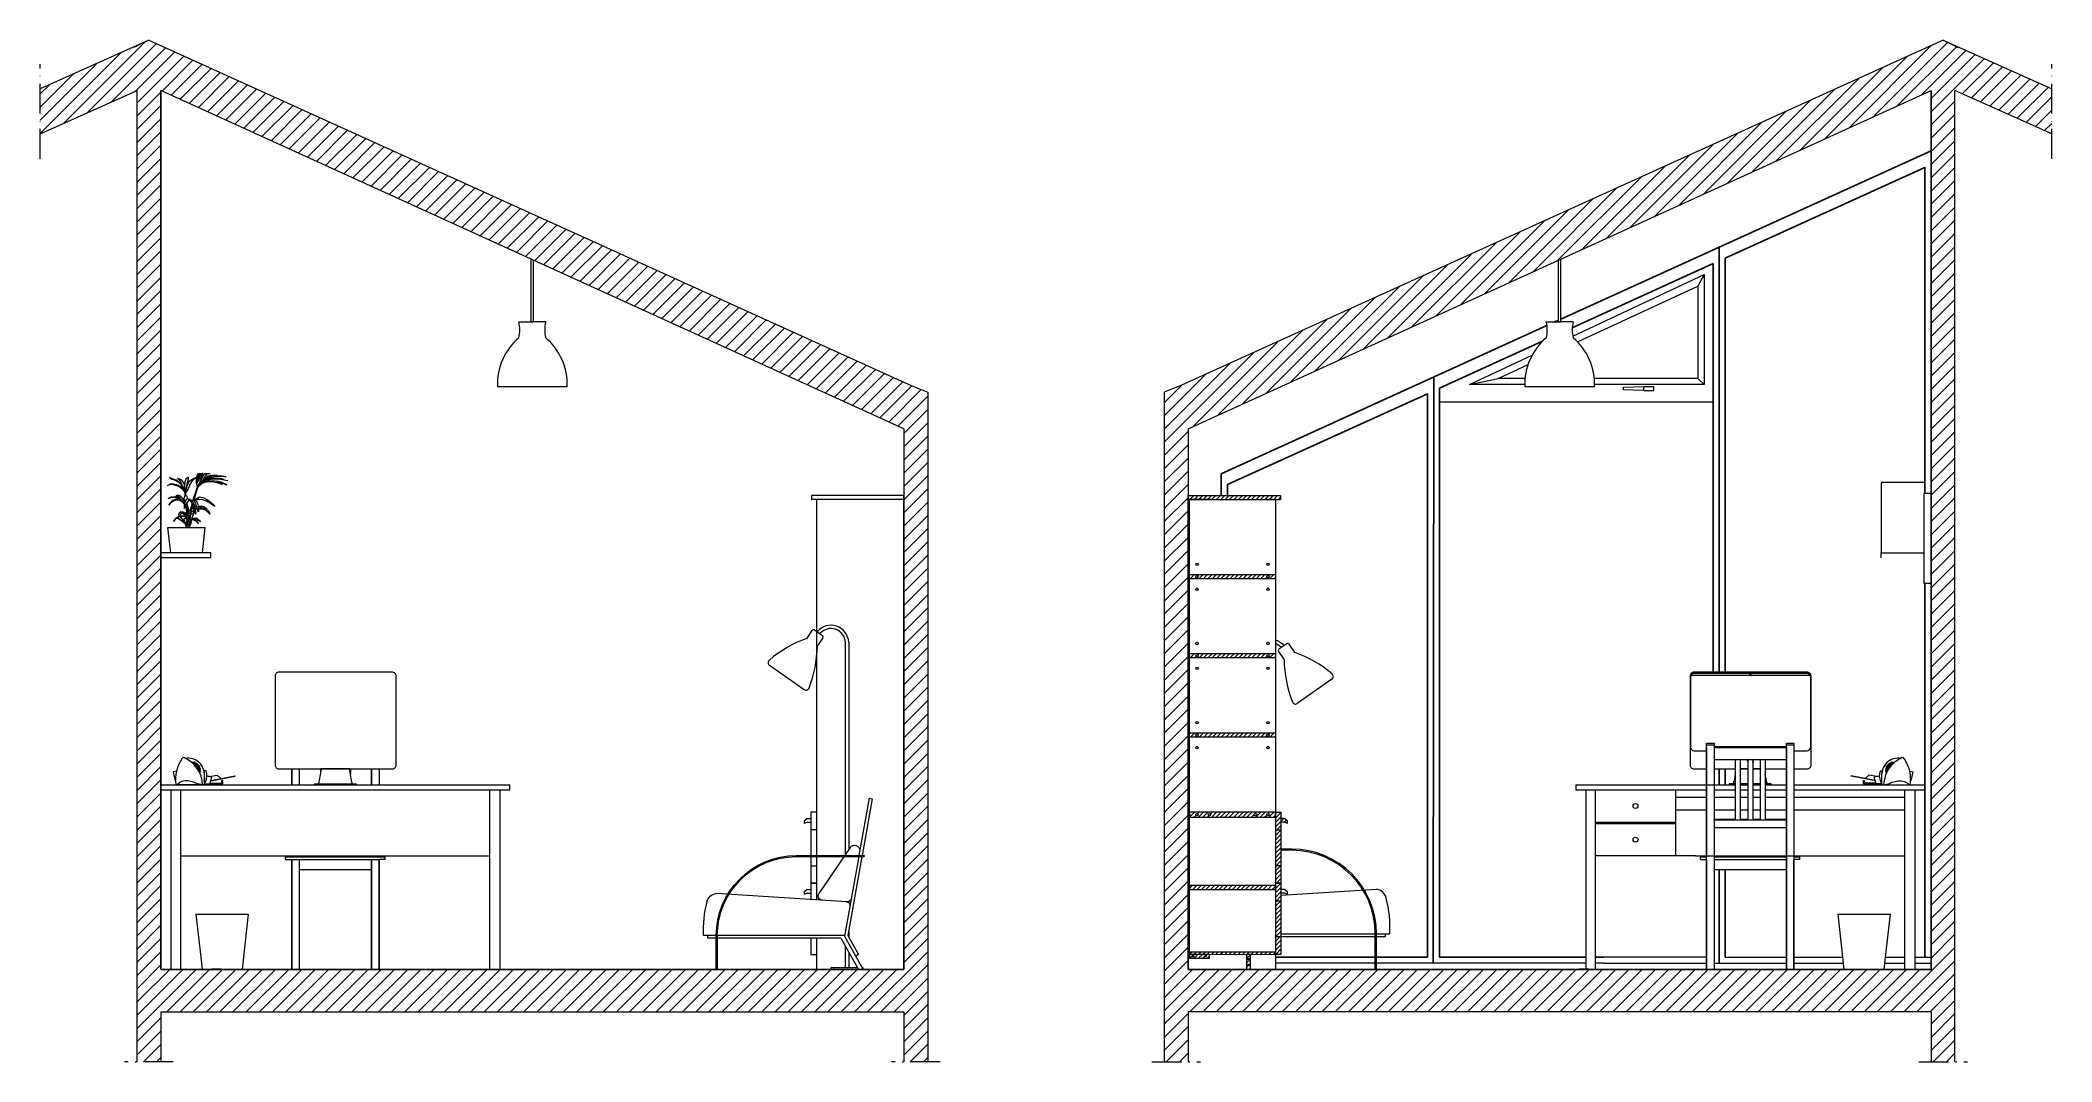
# Model space of a CAD drawing. Header units: inches. Extents: x 446 to 5946, y 570 to 2728.
# Drawn here: x 5140 to 5946, y 791 to 1201 of the extents above; entities that cross this region are included whole.
import ezdxf

# ---------------------------------------------------------------- set-up
doc = ezdxf.new("R2010")
doc.units = ezdxf.units.IN
doc.header["$MEASUREMENT"] = 0
doc.linetypes.add('ACAD_ISO10W100', pattern=[18, 12, -3, 0, -3])
doc.linetypes.add('AUSGEZOGEN', pattern=[0])
for name, color, linetype, lineweight in [('ACCESSORI', 2, 'Continuous', 13), ('ARREDI', 8, 'Continuous', 18), ('CAMPITURE', 6, 'Continuous', 13), ('INFISSI', 4, 'Continuous', 13), ('STRUTTURA', 7, 'Continuous', 20)]:
    doc.layers.add(name, color=color, linetype=linetype, lineweight=lineweight)
pattern_1 = [(45, (4099.5223, -635.1737), (-0.8838835, 0.8838835), [])]

# ---------------------------------------------------------------- blocks, each defined once
blk = doc.blocks.new('libr')
at = {"layer": 'ARREDI'}
for p, q in [((5113.24, 977.97), (5150.24, 977.97)), ((5113.24, 787.97), (5113.24, 977.97)), ((5113.24, 976.37), (5150.24, 976.37)), ((5148.24, 976.37), (5148.24, 787.97)), ((5150.24, 977.97), (5150.24, 976.37)), ((5148.24, 850.97), (5150.46, 850.97)), ((5150.46, 850.97), (5150.46, 793.97)), ((5151.96, 848.53), (5150.46, 848.53)), ((5151.96, 848.53), (5153.09, 847.53)), ((5153.09, 846.53), (5153.09, 847.53)), ((5148.24, 843.97), (5150.46, 843.97)), ((5151.96, 847.04), (5150.46, 847.04)), ((5151.96, 847.04), (5153.09, 846.53)), ((5150.46, 829.47), (5148.24, 829.47)), ((5148.24, 822.47), (5150.46, 822.47)), ((5150.46, 822.47), (5148.24, 822.47)), ((5148.24, 815.47), (5150.46, 815.47)), ((5151.96, 820.03), (5150.46, 820.03)), ((5151.96, 818.54), (5150.46, 818.54)), ((5151.96, 820.03), (5153.09, 819.03)), ((5151.96, 818.54), (5153.09, 818.03)), ((5153.09, 818.03), (5153.09, 819.03)), ((5150.46, 800.97), (5148.24, 800.97)), ((5150.46, 793.97), (5148.24, 793.97)), ((5148.24, 787.97), (5113.24, 787.97))]:
    blk.add_line(p, q, dxfattribs=at)
blk = doc.blocks.new('p')
at = {"layer": 'ARREDI', "ltscale": 0.005}
for p, q in [((6719.8, 917.6), (6718.84, 917.43)), ((6718.84, 917.43), (6721.94, 899.88)), ((6719.8, 917.6), (6722.93, 899.88)), ((6721.29, 899.88), (6721.29, 899.56)), ((6742.24, 899.88), (6721.29, 899.88)), ((6725.62, 902.37), (6735.28, 888.17)), ((6742.24, 899.56), (6721.29, 899.56)), ((6722, 899.56), (6726.31, 875.18)), ((6722.99, 899.56), (6727.33, 875.01)), ((6726.62, 885.66), (6766.94, 888.18)), ((6726.31, 875.18), (6723.01, 869.32)), ((6727.3, 875.18), (6766.61, 875.18)), ((6766.61, 864.78), (6766.61, 875.18)), ((6766.94, 875.18), (6770.84, 875.18)), ((6766.94, 864.78), (6766.94, 875.18)), ((6769.54, 874.37), (6769.54, 875.18)), ((6727.33, 875.01), (6721.58, 864.78)), ((6723.01, 869.32), (6723.86, 868.84)), ((6728.47, 874.37), (6723.07, 864.78)), ((6728.47, 874.37), (6766.61, 874.37)), ((6766.94, 874.37), (6769.54, 874.37)), ((6721.58, 864.78), (6723.07, 864.78)), ((6766.61, 864.78), (6766.94, 864.78))]:
    blk.add_line(p, q, dxfattribs=at)
for centre, radius, start, end in [((6724.28, 901.46), 1.62, 34.20527, 180), ((6742.24, 875.18), 24.7, 0, 90), ((6742.24, 875.18), 24.38, 0, 90), ((6734.2, 887.43), 1.3, 273.5871, 34.20527), ((6766.47, 884.79), 3.43, 13.41554, 82.07825), ((6726.54, 886.95), 1.3, 190.03312, 273.5871), ((6727, 884.38), 1.3, 93.5871, 190.03312), ((6736.54, 877.01), 34.34, 356.94737, 14.45129)]:
    blk.add_arc(centre, radius, start, end, dxfattribs=at)

msp = doc.modelspace()

# ---------------------------------------------------------------- hatches: boundary and pattern name
at = {"layer": 'ACCESSORI'}
h = msp.add_hatch(dxfattribs=at)
h.set_pattern_fill('ANSI32', color=256, scale=0.05, angle=315, style=0)
h.set_pattern_definition([(0, (-9350.173, -8770.661), (1e-16, 0.47625), []), (0, (-9350.01426, -8770.81977), (1e-16, 0.47625), [])])
h.paths.add_polyline_path([(5200.08, 911.15, -0.552199), (5203.75, 906.37, 0.123652)])
h = msp.add_hatch(dxfattribs=at)
h.set_pattern_fill('ANSI32', color=256, scale=0.05, angle=315, style=0)
h.set_pattern_definition([(0, (-8654.5679, -8770.661), (1e-16, 0.47625), []), (0, (-8654.40913, -8770.81974), (1e-16, 0.47625), [])])
h.paths.add_polyline_path([(5883.63, 911.15, 0.552199), (5879.95, 906.37, -0.123652)])
at = {"layer": 'ARREDI'}
h = msp.add_hatch(dxfattribs=at)
h.set_pattern_fill('ANSI31', color=256, scale=10)
h.set_pattern_definition(pattern_1)
edge = h.paths.add_edge_path()
edge.add_spline(control_points=[(5603.9, 1017.21), (5603.9, 1017.26), (5603.85, 1017.31), (5603.8, 1017.31)], knot_values=[0, 0, 0, 0, 0.142721, 0.142721, 0.142721, 0.142721], degree=3, periodic=0)
edge.add_line((5603.8, 1016.31), (5603.28, 1016.31))
edge.add_spline(control_points=[(5603.3, 1017.31), (5603.25, 1017.31), (5603.2, 1017.26), (5603.2, 1017.21)], knot_values=[0, 0, 0, 0, 0.141433, 0.141433, 0.141433, 0.141433], degree=3, periodic=0)
edge.add_line((5603.2, 1017.21), (5603.2, 1016.31))
edge.add_line((5603.2, 1016.31), (5600.05, 1016.31))
edge.add_line((5600.05, 1016.31), (5600.05, 1017.91))
edge.add_line((5600.05, 1017.91), (5637.05, 1017.91))
edge.add_line((5637.05, 1017.91), (5637.05, 1016.31))
edge.add_line((5637.05, 1016.31), (5633.9, 1016.31))
edge.add_line((5633.9, 1016.31), (5633.9, 1017.23))
edge.add_spline(control_points=[(5633.9, 1017.21), (5633.9, 1017.26), (5633.85, 1017.31), (5633.8, 1017.31)], knot_values=[0, 0, 0, 0, 0.141433, 0.141433, 0.141433, 0.141433], degree=3, periodic=0)
edge.add_line((5633.8, 1016.31), (5633.28, 1016.31))
edge.add_spline(control_points=[(5633.3, 1017.31), (5633.25, 1017.31), (5633.2, 1017.26), (5633.2, 1017.21)], knot_values=[0, 0, 0, 0, 0.142721, 0.142721, 0.142721, 0.142721], degree=3, periodic=0)
edge.add_line((5633.2, 1017.21), (5633.2, 1016.31))
edge.add_line((5633.2, 1016.31), (5631.2, 1016.31))
edge.add_line((5631.2, 1016.31), (5603.9, 1016.31))
edge.add_line((5603.9, 1016.31), (5603.9, 1017.23))
edge = h.paths.add_edge_path(flags=16)
edge.add_line((5606.72, 1017.69), (5605.78, 1017.69))
edge.add_arc((5605.78, 1017.68), 0.01, 450, 596.30993)
edge.add_line((5605.78, 1017.67), (5605.9, 1017.59))
edge.add_line((5605.9, 1017.59), (5606.6, 1017.59))
edge.add_line((5606.6, 1017.59), (5606.72, 1017.67))
edge.add_arc((5606.72, 1017.68), 0.01, 303.69007, 450)
edge = h.paths.add_edge_path(flags=16)
edge.add_line((5630.38, 1017.67), (5630.5, 1017.59))
edge.add_line((5630.5, 1017.59), (5631.2, 1017.59))
edge.add_line((5631.2, 1017.59), (5631.32, 1017.67))
edge.add_arc((5631.32, 1017.68), 0.01, 303.69007, 450)
edge.add_line((5631.32, 1017.69), (5630.38, 1017.69))
edge.add_arc((5630.38, 1017.68), 0.01, 450, 596.30993)
h = msp.add_hatch(dxfattribs=at)
h.set_pattern_fill('ANSI31', color=256, scale=10)
h.set_pattern_definition(pattern_1)
h.paths.add_polyline_path([(5600.55, 986.16), (5635.05, 986.16), (5635.05, 984.56), (5600.55, 984.56)])
h.paths.add_polyline_path([(5603.05, 985.36, 1), (5604.05, 985.36, 1)], flags=16)
h.paths.add_polyline_path([(5632.55, 985.36, 1), (5631.55, 985.36, 1)], flags=16)
h.paths.add_polyline_path([(5600.55, 954.41), (5635.05, 954.41), (5635.05, 952.81), (5600.55, 952.81)])
h.paths.add_polyline_path([(5603.05, 953.61, 1), (5604.05, 953.61, 1)], flags=16)
h.paths.add_polyline_path([(5632.55, 953.61, 1), (5631.55, 953.61, 1)], flags=16)
h.paths.add_polyline_path([(5600.55, 922.66), (5635.05, 922.66), (5635.05, 921.06), (5600.55, 921.06)])
h.paths.add_polyline_path([(5603.05, 921.86, 1), (5604.05, 921.86, 1)], flags=16)
h.paths.add_polyline_path([(5632.55, 921.86, 1), (5631.55, 921.86, 1)], flags=16)
h.paths.add_polyline_path([(5600.55, 890.91), (5635.05, 890.91), (5635.05, 888.91), (5600.55, 888.91)])
h.paths.add_polyline_path([(5627.55, 889.91, 1), (5626.55, 889.91, 1)], flags=16)
h.paths.add_polyline_path([(5608.05, 889.91, 1), (5609.05, 889.91, 1)], flags=16)
h.paths.add_polyline_path([(5632.55, 889.91, 1), (5631.55, 889.91, 1)], flags=16)
h.paths.add_polyline_path([(5603.05, 889.91, 1), (5604.05, 889.91, 1)], flags=16)
h = msp.add_hatch(dxfattribs=at)
h.set_pattern_fill('ANSI31', color=256, scale=10)
h.paths.add_polyline_path([(5637.27, 890.91), (5635.05, 890.91), (5635.05, 888.91), (5635.05, 883.91), (5637.27, 883.91)])
h.paths.add_polyline_path([(5639.9, 887.46), (5638.77, 888.46), (5637.27, 888.46), (5637.27, 886.98), (5638.77, 886.98), (5639.9, 886.46)])
h.paths.add_polyline_path([(5637.27, 883.91), (5635.05, 883.91), (5635.05, 876.09), (5637.27, 876.09)])
h.paths.add_polyline_path([(5637.27, 875.65), (5635.05, 875.65), (5635.05, 869.41), (5637.27, 869.41)])
h.paths.add_polyline_path([(5637.27, 876.09), (5635.05, 876.09), (5635.05, 875.65), (5637.27, 875.65)])
h.paths.add_polyline_path([(5637.27, 869.41), (5635.05, 869.41), (5635.05, 862.41), (5637.27, 862.41)])
h.paths.add_polyline_path([(5637.27, 862.41), (5635.05, 862.41), (5635.05, 855.41), (5637.27, 855.41)])
h = msp.add_hatch(dxfattribs=at)
h.set_pattern_fill('ANSI31', color=256, scale=10)
h.set_pattern_definition([(45, (4169.1723, -261.6963), (-0.8838835, 0.8838835), [])])
h.paths.add_polyline_path([(5635.05, 859.89), (5635.05, 861.47), (5600.55, 861.47), (5600.55, 859.89)])
h.paths.add_polyline_path([(5600.55, 834.91), (5600.55, 833.91), (5635.05, 834.02), (5635.05, 834.91)])
h = msp.add_hatch(dxfattribs=at)
h.set_pattern_fill('ANSI31', color=256, scale=10)
h.paths.add_polyline_path([(5637.27, 855.41), (5635.05, 855.41), (5635.05, 840.91), (5637.27, 840.91)])
h = msp.add_hatch(dxfattribs=at)
h.set_pattern_fill('ANSI31', color=256, scale=10)
h.paths.add_polyline_path([(5637.27, 840.91), (5635.05, 840.91), (5635.05, 834.02), (5635.05, 833.91), (5637.27, 833.91)])
h = msp.add_hatch(dxfattribs=at)
h.set_pattern_fill('ANSI31', color=256, scale=10)
h.set_pattern_definition(pattern_1)
h.paths.add_polyline_path([(5608.55, 832.41), (5608.55, 833.91), (5600.55, 833.91), (5600.55, 832.41)])
h.paths.add_polyline_path([(5607.35, 833.16, -1), (5606.75, 833.16, -1)], flags=16)
h.paths.add_polyline_path([(5601.75, 833.16, -1), (5602.35, 833.16, -1)], flags=16)
h.paths.add_polyline_path([(5624.99, 833.91), (5623.49, 833.91), (5623.49, 827.91), (5624.99, 827.91)])
h.paths.add_polyline_path([(5623.94, 832.11, -1), (5624.54, 832.11, -1)], flags=16)
h.paths.add_polyline_path([(5624.54, 829.71, -1), (5623.94, 829.71, -1)], flags=16)
at = {"layer": 'CAMPITURE'}
h = msp.add_hatch(dxfattribs=at)
h.set_pattern_fill('ANSI31', color=256, scale=30)
h.set_pattern_definition([(45, (-397.4454, 823.278), (-2.6516504, 2.6516504), [])])
h.paths.add_polyline_path([(5139.64, 1180.99), (5139.64, 1163.01), (5178.5, 1180.39), (5178.49, 790.84), (5188, 790.84), (5188, 810.84), (5485.99, 810.84), (5485.99, 790.84), (5495.6, 790.84), (5495.6, 1049.64), (5495.67, 1059.35), (5489, 1062.02), (5183.25, 1200.54)])
h.paths.add_polyline_path([(5188, 1180.38), (5485.99, 1044.7), (5485.99, 827.91), (5188, 827.91)], flags=16)
h = msp.add_hatch(dxfattribs=at)
h.set_pattern_fill('ANSI31', color=256, scale=30)
h.set_pattern_definition([(45, (341.6096, 823.278), (-2.6516504, 2.6516504), [])])
h.paths.add_polyline_path([(5902.8, 1200.54), (5597.04, 1062.02), (5590.37, 1059.35), (5590.44, 1049.64), (5590.44, 790.84), (5600.05, 790.84), (5600.05, 810.84), (5898.04, 810.84), (5898.04, 790.84), (5907.55, 790.84), (5907.54, 1180.39), (5946.4, 1163.01), (5946.4, 1180.99)])
h.paths.add_polyline_path([(5898.04, 1180.38), (5898.04, 827.91), (5600.05, 827.91), (5600.05, 1044.7)], flags=16)
h.paths.add_polyline_path([(5637.05, 1017.91), (5637.05, 1016.31), (5635.05, 1016.31), (5635.05, 890.91), (5637.27, 890.91), (5637.27, 888.46), (5638.77, 888.46), (5639.9, 887.46), (5639.9, 886.46), (5638.77, 886.98), (5637.27, 886.98), (5637.27, 859.96), (5638.77, 859.96), (5639.9, 858.96), (5639.9, 857.96), (5638.77, 858.48), (5637.27, 858.48), (5637.27, 833.91), (5635.05, 833.91), (5635.05, 827.91), (5600.05, 827.91), (5600.05, 1017.91)], flags=0)
h.paths.add_polyline_path([(5786.77, 1061.67), (5786.77, 1060.06), (5782.75, 1060.06), (5774.7, 1060.3), (5774.7, 1061.43), (5782.75, 1061.67)], flags=0)
h.paths.add_polyline_path([(5637.05, 1017.91), (5637.05, 1016.31), (5635.05, 1016.31), (5635.05, 890.91), (5637.27, 890.91), (5637.27, 888.46), (5638.77, 888.46), (5639.9, 887.46), (5639.9, 886.46), (5638.77, 886.98), (5637.27, 886.98), (5637.27, 876.09), (5641.64, 876.09, -0.262579), (5670.66, 859.73), (5675.55, 860.03, -0.308895), (5679.48, 856.46, -0.076524), (5680.9, 842.19), (5675.55, 842.19, 0.13676), (5670.66, 859.73), (5670.16, 859.69, -0.138536), (5675.1, 842.19), (5637.27, 842.19), (5637.27, 833.91), (5635.05, 833.91), (5635.05, 827.91), (5600.05, 827.91), (5600.05, 1017.91)], flags=0)

# ---------------------------------------------------------------- linework, layer by layer
for p, q in [((5895.47, 899.93), (5895.47, 901.93)), ((5208.35, 827.93), (5212.35, 827.93)), ((5340.35, 827.91), (5336.35, 827.91)), ((5756.88, 827.93), (5760.88, 827.93)), ((5888.88, 827.91), (5884.88, 827.91))]:
    msp.add_line(p, q)
at = {"ltscale": 0.005}
for p, q in [((5410.94, 827.91), (5410.49, 827.91)), ((5472.76, 827.91), (5470.71, 827.91)), ((5613.28, 827.91), (5615.33, 827.91)), ((5675.1, 827.91), (5675.55, 827.91))]:
    msp.add_line(p, q, dxfattribs=at)
at = {"layer": 'ACCESSORI'}
for p, q in [((5191.43, 1025.15), (5193.21, 1024.5)), ((5192.38, 1024.42), (5191.43, 1025.15)), ((5194.66, 1024.83), (5195.57, 1024.6)), ((5195.35, 1024.4), (5194.66, 1024.83)), ((5195.57, 1024.6), (5196.05, 1024.39)), ((5198.02, 1024.39), (5198.5, 1024.88)), ((5198.5, 1024.88), (5198.87, 1025.24)), ((5198.87, 1025.24), (5198.97, 1025.27)), ((5198.97, 1025.27), (5198.93, 1024.44)), ((5200.19, 1024.22), (5201.47, 1024.89)), ((5202.07, 1025.03), (5200.64, 1023.83)), ((5201.47, 1024.89), (5202.07, 1025.03)), ((5202.33, 1025.21), (5202.7, 1026.2)), ((5202.36, 1022.82), (5202.33, 1025.21)), ((5202.7, 1026.2), (5203.08, 1026.76)), ((5202.8, 1024.32), (5202.88, 1025.85)), ((5202.88, 1025.85), (5203.28, 1026.36)), ((5203.02, 1024.77), (5203.43, 1025.89)), ((5203.03, 1023.37), (5203.02, 1024.77)), ((5203.08, 1026.76), (5203.82, 1026.83)), ((5203.29, 1023.95), (5203.7, 1025.47)), ((5203.43, 1025.89), (5203.74, 1026.61)), ((5203.7, 1025.47), (5204.08, 1026.48)), ((5203.82, 1026.83), (5204.71, 1026.88)), ((5204.03, 1025.12), (5203.83, 1023.96)), ((5204.26, 1026.21), (5204.03, 1025.12)), ((5204.24, 1024.25), (5205.14, 1025.94)), ((5204.72, 1026.88), (5204.26, 1026.21)), ((5204.36, 1026.17), (5204.72, 1026.88)), ((5204.77, 1025.67), (5204.36, 1026.17)), ((5204.65, 1023.82), (5205.73, 1024.85)), ((5204.71, 1026.88), (5204.84, 1026.04)), ((5204.84, 1026.04), (5204.77, 1025.67)), ((5205.59, 1025.25), (5204.98, 1024.3)), ((5205.14, 1025.94), (5205.85, 1026.71)), ((5206.24, 1026.24), (5205.59, 1025.25)), ((5205.73, 1024.85), (5206.93, 1025.83)), ((5205.85, 1026.71), (5206.85, 1026.77)), ((5205.89, 1024.25), (5207.78, 1024.83)), ((5207.36, 1024.69), (5205.89, 1024.25)), ((5207.23, 1025.23), (5205.92, 1024.35)), ((5206.21, 1024.41), (5207.26, 1025.03)), ((5206.74, 1026.6), (5206.24, 1026.24)), ((5207.79, 1026.61), (5206.74, 1026.6)), ((5206.85, 1026.77), (5207.79, 1026.61)), ((5206.93, 1025.83), (5208.58, 1026.13)), ((5208.59, 1025.83), (5207.23, 1025.23)), ((5207.26, 1025.03), (5208.85, 1025.46)), ((5208.58, 1025.02), (5207.36, 1024.69)), ((5207.78, 1024.83), (5209.78, 1024.8)), ((5208.58, 1026.13), (5209.41, 1026.28)), ((5209.73, 1025.38), (5208.58, 1025.02)), ((5209.51, 1026.12), (5208.59, 1025.83)), ((5208.85, 1025.46), (5210.08, 1025.87)), ((5209.41, 1026.28), (5210.66, 1025.91)), ((5210.66, 1025.91), (5209.51, 1026.12)), ((5211.22, 1025.49), (5209.73, 1025.38)), ((5209.78, 1024.8), (5211.86, 1024.86)), ((5210.08, 1025.87), (5211.83, 1025.91)), ((5212.68, 1025.54), (5211.22, 1025.49)), ((5211.83, 1025.91), (5213.25, 1025.7)), ((5211.86, 1024.86), (5213.33, 1024.46)), ((5214.05, 1025.42), (5212.68, 1025.54)), ((5213.25, 1025.7), (5214.05, 1025.42)), ((5190.63, 1021.96), (5192.18, 1022.76)), ((5192.31, 1022.34), (5190.63, 1021.96)), ((5192.05, 1017.28), (5190.95, 1016.69)), ((5190.95, 1016.69), (5192.42, 1017.26)), ((5192.85, 1017.32), (5192.05, 1017.28)), ((5192.18, 1022.76), (5193.03, 1022.66)), ((5193.53, 1022.14), (5192.31, 1022.34)), ((5193.43, 1024.04), (5192.38, 1024.42)), ((5192.42, 1017.26), (5193.28, 1017.25)), ((5193.88, 1017.37), (5192.85, 1017.32)), ((5193.03, 1022.66), (5194.94, 1022.15)), ((5193.21, 1024.5), (5194.25, 1024.17)), ((5193.28, 1017.25), (5194.88, 1016.74)), ((5194.83, 1023.38), (5193.43, 1024.04)), ((5195.25, 1021.53), (5193.53, 1022.14)), ((5194.29, 1017.91), (5193.83, 1017.42)), ((5193.83, 1017.42), (5194.15, 1017.3)), ((5195.15, 1017), (5193.88, 1017.37)), ((5194.15, 1017.3), (5194.72, 1017.77)), ((5194.25, 1024.17), (5195.43, 1023.25)), ((5195.17, 1017.95), (5194.29, 1017.91)), ((5194.72, 1017.77), (5195.15, 1017.68)), ((5196.11, 1022.31), (5194.83, 1023.38)), ((5194.88, 1016.74), (5195.74, 1016.12)), ((5194.94, 1022.15), (5196.64, 1021.14)), ((5195.15, 1017.68), (5195.67, 1016.89)), ((5195.99, 1016.34), (5195.15, 1017)), ((5195.75, 1017.87), (5195.17, 1017.95)), ((5196.38, 1020.68), (5195.25, 1021.53)), ((5195.72, 1023.78), (5195.35, 1024.4)), ((5195.43, 1023.25), (5196, 1022.61)), ((5195.67, 1016.89), (5196.16, 1016.4)), ((5196.24, 1022.81), (5195.72, 1023.78)), ((5196.39, 1017.14), (5195.75, 1017.87)), ((5196, 1022.61), (5196.83, 1021.47)), ((5196.05, 1024.39), (5196.84, 1023.41)), ((5196.93, 1020.88), (5196.11, 1022.31)), ((5197.17, 1020.83), (5196.24, 1022.81)), ((5197.26, 1019.77), (5196.38, 1020.68)), ((5197.2, 1016.15), (5196.39, 1017.14)), ((5196.64, 1021.14), (5197.45, 1020.18)), ((5196.83, 1021.47), (5197.17, 1020.83)), ((5196.84, 1023.41), (5197.33, 1022.49)), ((5197.9, 1019.29), (5196.93, 1020.88)), ((5197.71, 1018.88), (5197.26, 1019.77)), ((5197.49, 1017.59), (5197.26, 1016.76)), ((5197.26, 1016.76), (5197.35, 1016.03)), ((5197.33, 1022.49), (5197.49, 1021.59)), ((5197.45, 1020.18), (5197.9, 1019.29)), ((5197.49, 1021.59), (5197.8, 1019.1)), ((5197.78, 1017.87), (5197.49, 1017.59)), ((5197.65, 1021.95), (5197.75, 1023.39)), ((5197.8, 1019.1), (5197.65, 1021.95)), ((5197.77, 1017.67), (5197.71, 1018.88)), ((5197.75, 1023.39), (5198.02, 1024.39)), ((5197.85, 1018.15), (5197.77, 1017.67)), ((5198.16, 1017.76), (5197.78, 1017.87)), ((5198.13, 1021.21), (5197.8, 1020.3)), ((5197.8, 1019.1), (5198.12, 1020.38)), ((5197.8, 1020.3), (5197.8, 1019.1)), ((5197.94, 1018.76), (5197.85, 1018.15)), ((5198.35, 1019.55), (5197.94, 1018.76)), ((5198.12, 1020.38), (5198.54, 1021.82)), ((5198.55, 1023.08), (5198.13, 1021.21)), ((5198.8, 1016.65), (5198.13, 1016.3)), ((5198.55, 1017.62), (5198.16, 1017.76)), ((5198.92, 1020.68), (5198.35, 1019.55)), ((5198.54, 1021.82), (5199.09, 1022.97)), ((5198.93, 1024.44), (5198.55, 1023.08)), ((5198.7, 1017.2), (5198.55, 1017.62)), ((5198.68, 1016.59), (5198.7, 1017.2)), ((5199.68, 1016.41), (5198.8, 1016.65)), ((5199.72, 1022.65), (5198.92, 1020.68)), ((5199.09, 1022.97), (5199.55, 1023.8)), ((5199.55, 1023.8), (5200.19, 1024.22)), ((5200.64, 1023.83), (5199.72, 1022.65)), ((5200.94, 1016.08), (5201.27, 1017.31)), ((5201.21, 1015.99), (5202.14, 1016.64)), ((5201.27, 1017.31), (5202, 1019.35)), ((5201.38, 1016.11), (5201.85, 1018.04)), ((5201.85, 1018.04), (5202.74, 1020.78)), ((5202, 1019.35), (5202.61, 1021.12)), ((5202.14, 1016.64), (5203.51, 1017.4)), ((5202.67, 1021.47), (5202.36, 1022.82)), ((5202.61, 1021.12), (5202.67, 1021.47)), ((5202.65, 1021.52), (5203.59, 1022.93)), ((5203.2, 1022.45), (5202.65, 1021.52)), ((5202.71, 1022.84), (5202.8, 1024.32)), ((5202.73, 1021.38), (5205.04, 1023.17)), ((5204.01, 1022.92), (5202.73, 1021.38)), ((5202.74, 1020.78), (5203.06, 1021.64)), ((5203.59, 1023.09), (5203.2, 1022.45)), ((5203.51, 1017.4), (5205.25, 1017.06)), ((5203.59, 1022.93), (5204.24, 1024.25)), ((5203.83, 1023.96), (5203.59, 1023.09)), ((5205.16, 1023.33), (5203.92, 1022.84)), ((5204.33, 1023.36), (5204.01, 1022.92)), ((5205.52, 1023.86), (5204.02, 1022.91)), ((5204.98, 1024.3), (5204.33, 1023.36)), ((5204.81, 1023.34), (5206.21, 1024.41)), ((5205.92, 1024.35), (5204.81, 1023.34)), ((5205.04, 1023.17), (5206.42, 1023.45)), ((5205.86, 1023.49), (5205.16, 1023.33)), ((5205.25, 1017.06), (5206.15, 1016.43)), ((5206.75, 1024.09), (5205.52, 1023.86)), ((5207.04, 1023.74), (5205.86, 1023.49)), ((5206.42, 1023.45), (5207.6, 1023.54)), ((5208.27, 1024.38), (5206.75, 1024.09)), ((5209, 1023.82), (5207.04, 1023.74)), ((5207.6, 1023.54), (5209.33, 1023.41)), ((5209.45, 1024.54), (5208.27, 1024.38)), ((5210.39, 1023.58), (5209, 1023.82)), ((5209.33, 1023.41), (5210.81, 1023.09)), ((5210.92, 1024.5), (5209.45, 1024.54)), ((5211.02, 1023.52), (5210.39, 1023.58)), ((5210.67, 1023.51), (5212.7, 1022.87)), ((5211.99, 1022.97), (5210.67, 1023.51)), ((5210.81, 1023.09), (5212.09, 1022.65)), ((5212.58, 1024.22), (5210.92, 1024.5)), ((5212.2, 1023.3), (5211.02, 1023.52)), ((5212.58, 1022.33), (5211.99, 1022.97)), ((5212.09, 1022.65), (5212.58, 1022.33)), ((5214.42, 1022.29), (5212.2, 1023.3)), ((5214.88, 1023.78), (5212.58, 1024.22)), ((5212.7, 1022.87), (5214.42, 1022.29)), ((5192.24, 1015.57), (5191.22, 1014.06)), ((5191.22, 1014.06), (5192.07, 1015.08)), ((5192.07, 1015.08), (5193.14, 1015.86)), ((5192.9, 1016.13), (5192.24, 1015.57)), ((5194.36, 1016.38), (5192.9, 1016.13)), ((5194.15, 1009.05), (5193.13, 1007.52)), ((5193.13, 1007.52), (5194.02, 1008.75)), ((5193.14, 1015.86), (5194.33, 1016.21)), ((5194.02, 1008.75), (5195.14, 1009.38)), ((5195.56, 1009.65), (5194.15, 1009.05)), ((5194.33, 1016.21), (5195.31, 1016.15)), ((5195.44, 1016.18), (5194.36, 1016.38)), ((5194.72, 1008.97), (5196.44, 1007.81)), ((5196.62, 1007.51), (5194.72, 1008.97)), ((5195.12, 1010.06), (5195.43, 1010.82)), ((5195.74, 1010.23), (5195.12, 1010.06)), ((5195.14, 1009.38), (5196.39, 1009.51)), ((5195.31, 1016.15), (5196.51, 1015.43)), ((5195.43, 1010.82), (5196.02, 1011.57)), ((5197.61, 1014.76), (5195.44, 1016.18)), ((5197.25, 1009.66), (5195.56, 1009.65)), ((5195.58, 1009.49), (5197.23, 1007.55)), ((5196.65, 1008.41), (5195.58, 1009.49)), ((5195.74, 1016.12), (5196.57, 1015.48)), ((5196.21, 1010.72), (5195.74, 1010.23)), ((5196.48, 1011.2), (5195.75, 1010.89)), ((5197.41, 1015.15), (5195.99, 1016.34)), ((5196.02, 1011.57), (5196.77, 1011.36)), ((5196.16, 1016.4), (5196.66, 1015.86)), ((5196.92, 1010.56), (5196.21, 1010.72)), ((5196.39, 1009.51), (5197.55, 1009.67)), ((5197.53, 1010.62), (5196.48, 1011.2)), ((5196.51, 1015.43), (5196.98, 1015.06)), ((5196.57, 1015.48), (5197.61, 1014.76)), ((5196.66, 1015.86), (5197.41, 1015.15)), ((5196.77, 1011.36), (5197.66, 1010.96)), ((5197.95, 1009.86), (5196.92, 1010.56)), ((5196.98, 1015.06), (5197.45, 1014.58)), ((5197.54, 1014.98), (5197.2, 1016.15)), ((5198.17, 1009.06), (5197.25, 1009.66)), ((5197.31, 1012.74), (5197.82, 1013.8)), ((5197.33, 1013.16), (5197.31, 1012.74)), ((5197.38, 1014.26), (5197.33, 1013.16)), ((5197.35, 1016.03), (5197.57, 1015.16)), ((5197.36, 1008.43), (5197.7, 1008.92)), ((5197.58, 1015.2), (5197.38, 1014.26)), ((5198.18, 1010.49), (5197.53, 1010.62)), ((5197.55, 1009.67), (5198.23, 1009.32)), ((5198.13, 1016.3), (5197.58, 1015.2)), ((5197.66, 1010.96), (5198.19, 1010.98)), ((5197.7, 1008.92), (5198.05, 1008.73)), ((5198.11, 1013.08), (5197.73, 1013.61)), ((5197.82, 1013.8), (5198.61, 1014.97)), ((5198.44, 1008.99), (5197.95, 1009.86)), ((5198.27, 1013.44), (5197.96, 1014.01)), ((5198.05, 1008.73), (5198.47, 1007.86)), ((5198.48, 1011.54), (5198.11, 1013.08)), ((5198.57, 1007.99), (5198.17, 1009.06)), ((5198.76, 1008.34), (5198.18, 1010.49)), ((5198.19, 1010.98), (5198.47, 1010.9)), ((5198.23, 1009.32), (5198.44, 1008.99)), ((5198.77, 1012.04), (5198.27, 1013.44)), ((5198.86, 1013.02), (5198.33, 1014.55)), ((5198.47, 1010.9), (5198.64, 1010.11)), ((5198.78, 1009.83), (5198.48, 1011.54)), ((5199.01, 1013.29), (5198.58, 1014.93)), ((5198.61, 1014.97), (5199.05, 1015.83)), ((5198.64, 1010.11), (5198.91, 1009.54)), ((5199.2, 1010.06), (5198.77, 1012.04)), ((5198.92, 1009.06), (5198.82, 1007.22)), ((5199.02, 1010.91), (5198.86, 1013.02)), ((5198.91, 1009.54), (5198.92, 1009.06)), ((5199.35, 1011.2), (5199.01, 1013.29)), ((5199.05, 1015.83), (5199.34, 1016.16)), ((5199.05, 1008.88), (5199.36, 1011.23)), ((5199.29, 1008.41), (5199.46, 1009.65)), ((5199.34, 1016.16), (5199.79, 1016.01)), ((5199.36, 1011.23), (5199.45, 1011.96)), ((5199.45, 1011.96), (5199.89, 1012.35)), ((5199.46, 1009.65), (5199.87, 1010.09)), ((5199.48, 1006.02), (5200.1, 1010.31)), ((5200.2, 1015.98), (5199.68, 1016.41)), ((5200.25, 1013.87), (5199.76, 1012.24)), ((5199.79, 1016.01), (5199.99, 1015.52)), ((5199.87, 1010.09), (5200.05, 1012.13)), ((5199.89, 1012.35), (5200.17, 1013.11)), ((5199.99, 1015.52), (5200.41, 1014.72)), ((5200.05, 1012.13), (5200.24, 1013.31)), ((5200.1, 1010.31), (5200.45, 1013.11)), ((5200.12, 1010.43), (5200.91, 1010.67)), ((5200.17, 1013.11), (5200.54, 1013.72)), ((5200.42, 1015.25), (5200.2, 1015.98)), ((5200.24, 1013.31), (5200.96, 1012.65)), ((5200.24, 1011.38), (5200.66, 1011.74)), ((5200.41, 1014.72), (5200.25, 1013.87)), ((5200.3, 1008.38), (5201.39, 1011.15)), ((5200.4, 1008.42), (5200.86, 1009.74)), ((5201.37, 1008.87), (5200.4, 1008.42)), ((5200.4, 1008.46), (5201.98, 1008.56)), ((5201.68, 1008.3), (5200.4, 1008.46)), ((5200.54, 1013.72), (5201.19, 1014.49)), ((5200.57, 1013.68), (5200.73, 1014.08)), ((5201.32, 1013.49), (5200.57, 1013.68)), ((5200.66, 1011.74), (5201.51, 1011.81)), ((5200.67, 1013.56), (5201.28, 1012.79)), ((5200.78, 1015.67), (5200.72, 1016.12)), ((5200.73, 1014.08), (5201.03, 1015.02)), ((5200.77, 1016.14), (5201.28, 1015.96)), ((5200.78, 1015.67), (5200.77, 1016.14)), ((5201.09, 1014.7), (5200.78, 1015.67)), ((5201.03, 1015.02), (5200.78, 1015.67)), ((5200.86, 1009.74), (5201.34, 1010.85)), ((5200.91, 1010.67), (5201.18, 1011.23)), ((5200.96, 1012.65), (5201.62, 1011.48)), ((5201.79, 1013.53), (5201.09, 1014.7)), ((5201.18, 1011.23), (5201.49, 1011.56)), ((5201.28, 1015.96), (5201.86, 1016.07)), ((5201.28, 1012.79), (5201.74, 1011.9)), ((5201.78, 1012.9), (5201.32, 1013.49)), ((5201.34, 1010.85), (5201.73, 1011.55)), ((5201.36, 1015.95), (5201.91, 1014.66)), ((5202.48, 1008.69), (5201.37, 1008.87)), ((5201.39, 1011.15), (5201.55, 1011.49)), ((5202.3, 1016.3), (5201.57, 1016.02)), ((5201.62, 1011.48), (5202.03, 1010.44)), ((5201.74, 1011.9), (5202.01, 1011.1)), ((5202.1, 1011.48), (5201.78, 1012.9)), ((5202.53, 1012.36), (5201.79, 1013.53)), ((5201.86, 1016.07), (5202.22, 1015.87)), ((5201.91, 1014.66), (5202.38, 1013.52)), ((5201.98, 1008.56), (5203, 1008.2)), ((5202.03, 1010.44), (5202.1, 1011.48)), ((5202.22, 1015.87), (5202.72, 1014.81)), ((5203.28, 1016.39), (5202.3, 1016.3)), ((5202.38, 1013.52), (5203.04, 1011.96)), ((5203.95, 1007.48), (5202.48, 1008.69)), ((5203.13, 1011.45), (5202.53, 1012.36)), ((5202.72, 1014.81), (5203.08, 1013.22)), ((5203.03, 1013.42), (5203.65, 1013.72)), ((5203.08, 1013.22), (5203.13, 1011.45)), ((5203.12, 1012.78), (5203.09, 1012.77)), ((5204.54, 1012.47), (5203.1, 1012.48)), ((5203.75, 1012.98), (5203.12, 1012.78)), ((5203.2, 1012.69), (5204.08, 1012.87)), ((5204.87, 1016.15), (5203.28, 1016.39)), ((5203.65, 1013.72), (5204.73, 1013.65)), ((5204.79, 1013.33), (5203.75, 1012.98)), ((5204.08, 1012.87), (5205.18, 1012.77)), ((5205.63, 1012.18), (5204.54, 1012.47)), ((5204.73, 1013.65), (5205.55, 1013.35)), ((5205.32, 1013.14), (5204.79, 1013.33)), ((5206.29, 1015.73), (5204.87, 1016.15)), ((5205.18, 1012.77), (5205.95, 1012.58)), ((5205.91, 1012.58), (5205.32, 1013.14)), ((5205.55, 1013.35), (5206.65, 1012.43)), ((5206.88, 1011.32), (5205.63, 1012.18)), ((5206.65, 1012.43), (5205.91, 1012.58)), ((5205.95, 1012.58), (5207, 1011.88)), ((5206.15, 1016.43), (5207.49, 1015.69)), ((5207.95, 1014.79), (5206.29, 1015.73)), ((5207.73, 1010.49), (5206.88, 1011.32)), ((5207, 1011.88), (5207.47, 1011.01)), ((5207.47, 1011.01), (5207.73, 1010.49)), ((5207.49, 1015.69), (5208.79, 1014.57)), ((5209.71, 1013.49), (5207.95, 1014.79)), ((5208.79, 1014.57), (5209.71, 1013.49)), ((5196.44, 1007.81), (5197.98, 1006.66)), ((5197.91, 1006.49), (5196.62, 1007.51)), ((5197.98, 1006.66), (5196.65, 1008.41)), ((5197.23, 1007.55), (5198.08, 1006.69)), ((5197.31, 1008.18), (5197.36, 1008.43)), ((5198.08, 1006.69), (5197.31, 1008.18)), ((5198.27, 1005.13), (5197.91, 1006.49)), ((5198.47, 1007.86), (5198.42, 1007.25)), ((5198.42, 1007.25), (5198.44, 1005.95)), ((5198.44, 1005.95), (5198.47, 1005.24)), ((5198.47, 1005.24), (5198.5, 1007.08)), ((5198.5, 1007.08), (5198.57, 1007.99)), ((5198.82, 1007.22), (5198.88, 1005.91)), ((5198.88, 1005.91), (5199.11, 1007.37)), ((5199.11, 1007.37), (5199.29, 1008.41)), ((5199.2, 1005.24), (5200.3, 1008.38)), ((5199.49, 1005.2), (5200.26, 1007.2)), ((5200.26, 1007.2), (5200.42, 1008.36)), ((5200.42, 1008.36), (5201.07, 1008.3)), ((5201.07, 1008.3), (5202.1, 1007.63)), ((5202.53, 1007.84), (5201.68, 1008.3)), ((5202.1, 1007.63), (5203.14, 1006.58)), ((5203.14, 1006.58), (5202.53, 1007.84)), ((5203, 1008.2), (5203.95, 1007.48)), ((5447.06, 960.53), (5449.28, 963.84)), ((5450.18, 964.02), (5453.41, 961.83)), ((5453.58, 960.93), (5451.33, 957.62)), ((5462.59, 873.98), (5462.59, 959.03)), ((5463.89, 959.06), (5463.89, 875.9)), ((5636.25, 955.35), (5638.5, 952.05)), ((5639.64, 958.45), (5636.42, 956.26)), ((5642.77, 954.96), (5640.55, 958.27)), ((5432.14, 949.84), (5446.01, 940.1)), ((5657.69, 944.26), (5643.82, 934.53)), ((5194.28, 907.37), (5192.98, 907.08)), ((5192.98, 907.08), (5193.76, 903.54)), ((5206.16, 907.58), (5205.3, 907.58)), ((5205.46, 901.93), (5205.46, 906.42)), ((5205.51, 903.04), (5205.51, 906.42)), ((5207.45, 905.19), (5210.64, 905.78)), ((5207.69, 902.34), (5208.5, 904.92)), ((5208.05, 903.5), (5217.78, 905.43)), ((5208.1, 903.65), (5217.75, 905.57)), ((5210.64, 905.78), (5212.09, 904.45)), ((5212.46, 902.51), (5212.46, 903.67)), ((5212.83, 903.67), (5212.46, 903.67)), ((5212.83, 902.34), (5212.83, 903.67)), ((5217.78, 905.43), (5217.75, 905.57)), ((5865.93, 905.43), (5865.96, 905.57)), ((5875.65, 903.5), (5865.93, 905.43)), ((5875.6, 903.65), (5865.96, 905.57)), ((5870.87, 902.34), (5870.87, 903.67)), ((5870.87, 903.67), (5871.25, 903.67)), ((5871.25, 902.51), (5871.25, 903.67)), ((5873.07, 905.78), (5871.61, 904.45)), ((5876.25, 905.19), (5873.07, 905.78)), ((5876.01, 902.34), (5875.21, 904.92)), ((5877.55, 907.58), (5878.4, 907.58)), ((5878.19, 903.04), (5878.19, 906.42)), ((5878.24, 901.93), (5878.24, 906.42)), ((5889.43, 907.37), (5890.73, 907.08)), ((5890.73, 907.08), (5889.94, 903.54)), ((5205.46, 901.93), (5194.05, 901.93)), ((5205.46, 903.04), (5205.94, 903.04)), ((5205.46, 902.34), (5210.24, 902.34)), ((5205.64, 901.93), (5205.64, 902.34)), ((5206.18, 901.93), (5205.64, 901.93)), ((5207.11, 902.08), (5206.18, 902.08)), ((5206.18, 902.08), (5206.18, 901.93)), ((5207.21, 901.93), (5207.11, 902.08)), ((5207.42, 901.93), (5207.21, 901.93)), ((5207.54, 902.34), (5207.42, 901.93)), ((5207.74, 902.51), (5212.83, 902.51)), ((5209.52, 902.34), (5212.83, 902.34)), ((5875.96, 902.51), (5870.87, 902.51)), ((5874.18, 902.34), (5870.87, 902.34)), ((5878.24, 902.34), (5873.46, 902.34)), ((5876.16, 902.34), (5876.28, 901.93)), ((5876.28, 901.93), (5876.49, 901.93)), ((5876.49, 901.93), (5876.59, 902.08)), ((5876.59, 902.08), (5877.53, 902.08)), ((5877.53, 902.08), (5877.53, 901.93)), ((5877.53, 901.93), (5878.07, 901.93)), ((5878.24, 903.04), (5877.76, 903.04)), ((5878.07, 901.93), (5878.07, 902.34)), ((5878.24, 901.93), (5889.66, 901.93)), ((5463.89, 855.15), (5463.89, 854.58)), ((5463.89, 843.13), (5463.89, 840.89)), ((5462.59, 828.56), (5462.59, 837.17)), ((5463.89, 834.86), (5463.89, 828.56))]:
    msp.add_line(p, q, dxfattribs=at)
at = {"layer": 'ACCESSORI', "transparency": 33554687}
for p, q in [((5202.08, 850.04), (5223.08, 850.04)), ((5202.08, 850.04), (5204.01, 832.85)), ((5223.08, 850.04), (5221.15, 832.85)), ((5860.56, 850.04), (5881.56, 850.04)), ((5860.56, 850.04), (5862.49, 832.85)), ((5881.56, 850.04), (5879.62, 832.85)), ((5204.01, 832.85), (5204.58, 827.8)), ((5221.15, 832.85), (5220.58, 827.8)), ((5862.49, 832.85), (5863.06, 827.8)), ((5879.62, 832.85), (5879.06, 827.8))]:
    msp.add_line(p, q, dxfattribs=at)
at = {"layer": 'ACCESSORI'}
for points in [[(5337, 1087.54), (5336.5, 1087.54), (5336.5, 1112.77)], [(5337, 1087.54), (5337.5, 1087.54), (5337.5, 1112.32)], [(5749.05, 1087.54), (5748.55, 1087.54), (5748.55, 1112.32)], [(5749.05, 1087.54), (5749.55, 1087.54), (5749.55, 1112.77)], [(5331.61, 1087.54), (5337, 1087.54)], [(5342.38, 1087.54), (5337, 1087.54)], [(5743.66, 1087.54), (5749.05, 1087.54)], [(5754.43, 1087.54), (5749.05, 1087.54)], [(5351, 1061.54), (5323, 1061.54)], [(5763.05, 1061.54), (5735.05, 1061.54)], [(5895.47, 1018.8), (5895.47, 1023.14), (5878.04, 1023.14), (5878.04, 994.91), (5895.04, 994.91)], [(5824.31, 912.03), (5824.3, 912.01), (5824.3, 911.99), (5824.29, 911.96), (5824.29, 911.93), (5824.29, 911.9), (5824.29, 911.87), (5824.29, 911.84), (5824.29, 911.81), (5824.29, 911.78), (5824.29, 911.74), (5824.29, 911.71), (5824.29, 911.68), (5824.3, 911.64), (5824.3, 911.6), (5824.31, 911.56), (5824.32, 911.53), (5824.33, 911.49), (5824.34, 911.45), (5824.35, 911.41), (5824.36, 911.37), (5824.37, 911.33), (5824.38, 911.29), (5824.39, 911.26), (5824.4, 911.23), (5824.41, 911.19), (5824.43, 911.16), (5824.44, 911.13), (5824.45, 911.11), (5824.46, 911.08), (5824.47, 911.07)], [(5810.97, 908.28), (5819.47, 908.28)], [(5824.47, 908.28), (5821.47, 908.28)], [(5821.47, 908.28), (5824.47, 908.28)], [(5826.72, 911.34), (5826.7, 911.35), (5826.69, 911.35), (5826.67, 911.36), (5826.65, 911.36), (5826.64, 911.37), (5826.62, 911.38), (5826.6, 911.39), (5826.59, 911.4), (5826.57, 911.41), (5826.56, 911.43), (5826.54, 911.44), (5826.53, 911.46), (5826.52, 911.47), (5826.5, 911.49), (5826.49, 911.51), (5826.48, 911.53), (5826.47, 911.55), (5826.47, 911.56)], [(5826.47, 910.6), (5826.47, 910.6), (5826.48, 910.62), (5826.5, 910.63), (5826.51, 910.65), (5826.53, 910.66), (5826.54, 910.68), (5826.56, 910.7), (5826.57, 910.72), (5826.58, 910.74), (5826.6, 910.76), (5826.61, 910.78), (5826.62, 910.81), (5826.64, 910.83), (5826.65, 910.85), (5826.66, 910.87), (5826.68, 910.9), (5826.69, 910.92), (5826.7, 910.95), (5826.71, 910.97), (5826.72, 910.99), (5826.73, 911.02), (5826.74, 911.04), (5826.75, 911.07), (5826.75, 911.09), (5826.76, 911.11), (5826.77, 911.14), (5826.78, 911.16), (5826.78, 911.19), (5826.79, 911.21), (5826.79, 911.23), (5826.79, 911.25), (5826.8, 911.27), (5826.8, 911.28), (5826.8, 911.29), (5826.8, 911.3), (5826.8, 911.31), (5826.8, 911.32), (5826.8, 911.32), (5826.79, 911.32), (5826.79, 911.33), (5826.79, 911.33), (5826.78, 911.33), (5826.77, 911.33), (5826.77, 911.33), (5826.76, 911.33), (5826.75, 911.34), (5826.74, 911.34), (5826.73, 911.34), (5826.72, 911.34)], [(5829.47, 908.28), (5826.47, 908.28)], [(5826.47, 908.28), (5829.47, 908.28)], [(5831.47, 908.28), (5839.97, 908.28)], [(5819.47, 902.25), (5817.02, 902.25), (5817.02, 901.93), (5819.47, 901.93)], [(5821.47, 902.25), (5824.47, 902.25)], [(5824.47, 902.25), (5821.47, 902.25)], [(5821.47, 901.93), (5824.47, 901.93)], [(5826.47, 902.25), (5829.47, 902.25)], [(5829.47, 902.25), (5826.47, 902.25)], [(5826.47, 901.93), (5829.47, 901.93)], [(5831.47, 901.93), (5833.91, 901.93), (5833.91, 902.25), (5831.47, 902.25)], [(5467.43, 828.56), (5456.74, 828.56), (5456.74, 827.91), (5467.8, 827.91)], [(5469.74, 827.91), (5469.74, 828.56), (5469.37, 828.56)]]:
    msp.add_lwpolyline(points, dxfattribs=at)
for points in [[(5895.04, 1018.8), (5895.04, 982.8), (5898.04, 982.8), (5898.04, 1018.8)], [(5190.86, 1005.13), (5205.68, 1005.13), (5204.57, 994.91), (5191.97, 994.91)], [(5266.44, 902.24), (5249.55, 902.24), (5249.55, 901.93), (5266.44, 901.93)]]:
    msp.add_lwpolyline(points, close=True, dxfattribs=at)
for points in [[(5463.89, 959.06, 0.687963), (5451.25, 963.29, 0.674458)], [(5462.59, 959.03, 0.678808), (5452.33, 962.56, 0.678808)], [(5635.05, 960.04, -0.151157), (5638.57, 957.72)], [(5635.05, 958.67, -0.129325), (5637.49, 956.99)], [(5842.97, 908.28), (5848.26, 908.28, 0.414214), (5849.84, 909.86), (5849.84, 945.54, 0.414214), (5848.26, 947.12), (5802.9, 947.12, 0.414214), (5801.32, 945.54), (5801.32, 909.86, 0.414214), (5802.9, 908.28), (5807.97, 908.28)], [(5807.97, 915.39), (5803.27, 915.39, -0.414214), (5801.59, 917.07), (5801.59, 945.08, -0.414214), (5803.27, 946.76), (5847.89, 946.76, -0.414214), (5849.58, 945.08), (5849.58, 917.07, -0.414214), (5847.89, 915.39), (5842.97, 915.39)], [(5819.47, 906.31, -0.042215), (5818.6, 902.25), (5819.47, 902.25)], [(5831.47, 902.25), (5832.33, 902.25, -0.042215), (5831.47, 906.31)]]:
    msp.add_lwpolyline(points, format="xyb", dxfattribs=at)
for points in [[(5280.79, 947.11), (5235.43, 947.11, 0.414214), (5233.86, 945.54), (5233.86, 909.85, 0.414214), (5235.43, 908.27), (5280.79, 908.27, 0.414214), (5282.37, 909.85), (5282.37, 945.54, 0.414214)], [(5847.89, 946.76), (5803.27, 946.76, 0.267396), (5801.81, 945.92), (5849.35, 945.92, 0.267396)], [(5263.83, 908.27), (5252.17, 908.27, -0.062381), (5251.14, 902.24), (5264.86, 902.24, -0.062381)]]:
    msp.add_lwpolyline(points, format="xyb", close=True, dxfattribs=at)
msp.add_circle((5825.58, 946.34), 0.203, dxfattribs=at)
for centre, radius, start, end in [((5347.61, 1062.51), 24.63, 130.50678, 182.23924), ((5319.45, 1084.39), 12.56, 345.44528, 14.55472), ((5354.54, 1084.39), 12.56, 165.44528, 194.55472), ((5326.38, 1062.51), 24.63, 357.76076, 49.49322), ((5759.66, 1062.51), 24.63, 130.50678, 182.23924), ((5731.51, 1084.39), 12.56, 345.44528, 14.55472), ((5766.59, 1084.39), 12.56, 165.44528, 194.55472), ((5738.44, 1062.51), 24.63, 357.76076, 49.49322), ((5461.52, 918.05), 44.88, 108.80132, 130.95614), ((5449.82, 963.48), 0.65, 55.77609, 146.13635), ((5453.04, 961.29), 0.65, 325.77609, 55.77609), ((5400.75, 958.88), 50.6, 338.99719, 358.57216), ((5636.79, 955.72), 0.65, 124.22391, 214.22391), ((5689.08, 953.31), 50.6, 181.42784, 201.00281), ((5640.01, 957.91), 0.65, 33.86365, 124.22391), ((5628.31, 912.47), 44.88, 49.04386, 71.19868), ((5432.88, 950.9), 1.3, 126.9444, 234.9303), ((5656.94, 945.33), 1.3, 305.0697, 53.0556), ((5446.75, 941.16), 1.3, 234.9303, 341.39044), ((5643.07, 935.59), 1.3, 198.60956, 305.0697), ((5208.9, 904.03), 15, 146.18496, 188.06376), ((5197.3, 911.74), 1.07, 90, 143.47434), ((5192.4, 901.45), 12.37, 2.28228, 66.65576), ((5199, 906.13), 6.47, 2.54175, 99.44537), ((5199.05, 906.13), 6.47, 90.23647, 99.44537), ((5884.71, 906.13), 6.47, 80.55463, 177.45825), ((5891.31, 901.45), 12.37, 113.34424, 177.71772), ((5884.65, 906.13), 6.47, 80.55463, 89.76353), ((5886.4, 911.74), 1.07, 36.52566, 90), ((5874.81, 904.03), 15, 351.93624, 33.81504), ((5200.41, 907.61), 3.56, 66.2606, 73.73301), ((5200.41, 907.61), 3.56, 51.4113, 55.71282), ((5200.41, 907.61), 3.56, 40.38354, 43.82689), ((5200.41, 907.61), 3.56, 30.94123, 33.96866), ((5200.41, 907.61), 3.56, 22.35946, 25.15047), ((5200.41, 907.61), 3.56, 14.28076, 16.93307), ((5200.41, 907.61), 3.56, 343.24402, 345.89407), ((5200.41, 907.61), 3.56, 6.48431, 9.06251), ((5200.41, 907.61), 3.56, 351.10908, 353.68624), ((5205.12, 910.13), 1.15, 172.83934, 253.0193), ((5200.41, 907.61), 3.56, 358.80751, 1.36202), ((5199.05, 906.13), 6.47, 2.54175, 12.93042), ((5200.32, 905.58), 6.17, 335.68718, 18.91705), ((5205.14, 894.09), 11.34, 72.78707, 83.46985), ((5878.56, 894.09), 11.34, 96.53015, 107.21293), ((5883.39, 905.58), 6.17, 161.08295, 204.31282), ((5884.65, 906.13), 6.47, 167.06958, 177.45825), ((5878.59, 910.13), 1.15, 286.9807, 7.16066), ((5883.3, 907.61), 3.56, 178.63798, 181.19249), ((5883.3, 907.61), 3.56, 170.93749, 173.51569), ((5883.3, 907.61), 3.56, 186.31376, 188.89092), ((5883.3, 907.61), 3.56, 163.06693, 165.71924), ((5883.3, 907.61), 3.56, 194.10593, 196.75598), ((5883.3, 907.61), 3.56, 154.84953, 157.64054), ((5883.3, 907.61), 3.56, 146.03134, 149.05877), ((5883.3, 907.61), 3.56, 136.17311, 139.61646), ((5883.3, 907.61), 3.56, 124.28718, 128.5887), ((5883.3, 907.61), 3.56, 106.26699, 113.7394)]:
    msp.add_arc(centre, radius, start, end, dxfattribs=at)
for points in [[(5204.76, 901.94), (5203.75, 902.08), (5202.44, 902.42), (5201.13, 902.92), (5198.99, 903.5), (5196.45, 903.24), (5195.31, 902.64), (5194.77, 902.15), (5194.05, 901.93)], [(5878.94, 901.94), (5879.96, 902.08), (5881.26, 902.42), (5882.57, 902.92), (5884.72, 903.5), (5887.26, 903.24), (5888.39, 902.64), (5888.94, 902.15), (5889.66, 901.93)]]:
    msp.add_spline(points, degree=3, dxfattribs=at)
at = {"layer": 'ARREDI'}
for p, q in [((5183.25, 1200.54), (5177.13, 1197.64)), ((5902.8, 1200.54), (5908.91, 1197.64)), ((5485.99, 1017.91), (5448.99, 1017.91)), ((5448.99, 1017.91), (5448.99, 1016.31)), ((5485.99, 827.91), (5485.99, 1017.91)), ((5600.05, 1017.91), (5637.05, 1017.91)), ((5600.05, 832.41), (5600.05, 1017.91)), ((5635.05, 1017.91), (5635.05, 1017.91)), ((5637.05, 1017.91), (5637.05, 1016.31)), ((5485.99, 1016.31), (5448.99, 1016.31)), ((5450.99, 1016.31), (5450.99, 873.54)), ((5600.05, 1016.31), (5606.6, 1016.31)), ((5600.05, 1016.31), (5600.55, 1016.31)), ((5606.6, 1016.31), (5600.05, 1016.31)), ((5603.9, 1016.31), (5605.9, 1016.31)), ((5606.6, 1016.31), (5630.5, 1016.31)), ((5630.5, 1016.31), (5633.9, 1016.31)), ((5633.9, 1016.31), (5631.2, 1016.31)), ((5633.9, 1016.31), (5637.05, 1016.31)), ((5635.05, 1016.31), (5635.05, 827.91)), ((5208, 994.91), (5188, 994.91)), ((5208, 992.91), (5188, 992.91)), ((5208, 992.91), (5208, 994.91)), ((5878.04, 992.91), (5878.04, 994.91)), ((5878.04, 994.91), (5895.04, 994.91)), ((5635.05, 986.16), (5600.55, 986.16)), ((5635.05, 984.56), (5600.55, 984.56)), ((5635.05, 954.41), (5600.55, 954.41)), ((5635.05, 952.81), (5600.55, 952.81)), ((5635.05, 922.66), (5600.55, 922.66)), ((5635.05, 921.06), (5600.55, 921.06)), ((5807.97, 917.91), (5807.97, 918.56)), ((5807.97, 918.56), (5810.97, 918.56)), ((5807.97, 916.91), (5807.97, 872.91)), ((5810.97, 918.56), (5810.97, 917.91)), ((5810.97, 917.23), (5839.97, 917.23)), ((5810.97, 916.91), (5839.97, 916.91)), ((5810.97, 912.03), (5839.97, 912.03)), ((5819.47, 912.03), (5819.47, 887.81)), ((5821.47, 912.03), (5821.47, 887.81)), ((5824.47, 912.03), (5824.47, 887.81)), ((5824.47, 912.03), (5824.47, 887.81)), ((5824.47, 912.03), (5826.47, 912.03)), ((5826.47, 912.03), (5826.47, 887.81)), ((5826.47, 912.03), (5826.47, 887.81)), ((5829.47, 912.03), (5829.47, 887.81)), ((5831.47, 912.03), (5831.47, 887.81)), ((5839.97, 917.91), (5839.97, 918.56)), ((5839.97, 918.56), (5842.97, 918.56)), ((5839.97, 916.91), (5839.97, 871.91)), ((5842.97, 918.56), (5842.97, 917.91)), ((5240.5, 908.27), (5240.5, 901.93)), ((5252.02, 908.27), (5252.02, 906.48)), ((5264.02, 908.27), (5264.02, 906.13)), ((5272.52, 908.27), (5272.52, 901.93)), ((5188, 901.93), (5328, 901.93)), ((5188, 901.93), (5188, 899.93)), ((5188, 899.93), (5328, 899.93)), ((5192, 899.93), (5192, 827.93)), ((5192, 899.93), (5232, 899.93)), ((5196, 827.93), (5196, 899.93)), ((5196, 873.43), (5196, 899.93)), ((5320, 827.91), (5320, 899.91)), ((5324, 899.93), (5324, 827.91)), ((5328, 899.93), (5328, 901.93)), ((5755.47, 901.93), (5819.47, 901.93)), ((5755.47, 901.93), (5755.47, 899.93)), ((5755.47, 899.93), (5807.97, 899.93)), ((5759.47, 899.93), (5759.47, 827.93)), ((5763.47, 827.93), (5763.47, 899.93)), ((5763.47, 873.43), (5763.47, 899.93)), ((5795.47, 899.93), (5795.47, 873.43)), ((5795.47, 896.93), (5807.97, 896.93)), ((5810.97, 899.93), (5819.47, 899.93)), ((5810.97, 896.93), (5819.47, 896.93)), ((5821.47, 901.93), (5824.47, 901.93)), ((5821.47, 899.93), (5824.47, 899.93)), ((5821.47, 896.93), (5824.47, 896.93)), ((5826.47, 901.93), (5829.47, 901.93)), ((5826.47, 899.93), (5829.47, 899.93)), ((5826.47, 896.93), (5829.47, 896.93)), ((5831.47, 901.93), (5839.97, 901.93)), ((5831.47, 899.93), (5839.97, 899.93)), ((5831.47, 896.93), (5839.97, 896.93)), ((5842.97, 901.93), (5895.47, 901.93)), ((5842.97, 899.93), (5895.47, 899.93)), ((5842.97, 896.93), (5887.47, 896.93)), ((5887.47, 827.91), (5887.47, 899.91)), ((5891.47, 899.93), (5891.47, 827.91)), ((5447.27, 888.46), (5446.14, 887.46)), ((5446.14, 886.46), (5446.14, 887.46)), ((5447.27, 888.46), (5448.77, 888.46)), ((5450.99, 890.91), (5448.77, 890.91)), ((5448.77, 890.91), (5448.77, 873.54)), ((5635.05, 890.91), (5635.05, 888.91)), ((5635.05, 888.91), (5635.05, 834.02)), ((5795.47, 891.93), (5807.97, 891.93)), ((5810.97, 891.93), (5819.47, 891.93)), ((5810.97, 887.81), (5810.97, 888.13)), ((5810.97, 888.13), (5819.47, 888.13)), ((5810.97, 887.81), (5839.97, 887.81)), ((5821.47, 891.93), (5824.47, 891.93)), ((5821.47, 888.13), (5824.47, 888.13)), ((5826.47, 891.93), (5829.47, 891.93)), ((5826.47, 888.13), (5829.47, 888.13)), ((5831.47, 891.93), (5839.97, 891.93)), ((5831.47, 888.13), (5839.97, 888.13)), ((5842.97, 891.93), (5887.47, 891.93)), ((5447.27, 886.98), (5446.14, 886.46)), ((5447.27, 886.98), (5448.77, 886.98)), ((5450.99, 883.91), (5448.77, 883.91)), ((5763.47, 886.93), (5795.47, 886.93)), ((5763.47, 886.43), (5795.47, 886.43)), ((5810.97, 884.81), (5839.97, 884.81)), ((5196, 873.43), (5320, 873.43)), ((5240.5, 872.91), (5238.05, 872.91)), ((5238.05, 871.91), (5238.05, 872.91)), ((5238.05, 871.91), (5240.5, 871.91)), ((5240.5, 873.43), (5240.5, 872.91)), ((5240.52, 871.91), (5240.52, 827.91)), ((5272.5, 872.91), (5243.5, 872.91)), ((5272.5, 872.91), (5243.5, 872.91)), ((5243.5, 871.91), (5272.5, 871.91)), ((5243.5, 871.91), (5272.5, 871.91)), ((5272.52, 873.43), (5272.52, 872.91)), ((5272.52, 871.91), (5272.52, 827.91)), ((5277.95, 872.91), (5275.5, 872.91)), ((5277.95, 871.91), (5275.5, 871.91)), ((5275.52, 827.91), (5275.52, 871.91)), ((5277.95, 871.91), (5277.95, 872.91)), ((5448.77, 873.12), (5448.77, 855.95)), ((5450.99, 873.12), (5450.99, 855.81)), ((5803.47, 873.43), (5763.47, 873.43)), ((5803.47, 873.43), (5887.47, 873.43)), ((5807.97, 872.91), (5805.52, 872.91)), ((5805.52, 871.91), (5805.52, 872.91)), ((5805.52, 871.91), (5807.97, 871.91)), ((5807.97, 871.91), (5807.97, 827.91)), ((5839.97, 872.91), (5810.97, 872.91)), ((5839.97, 872.91), (5810.97, 872.91)), ((5810.97, 871.91), (5839.97, 871.91)), ((5810.97, 871.91), (5839.97, 871.91)), ((5839.97, 871.91), (5839.97, 827.91)), ((5845.42, 872.91), (5842.97, 872.91)), ((5845.42, 871.91), (5842.97, 871.91)), ((5842.97, 827.91), (5842.97, 871.91)), ((5845.42, 871.91), (5845.42, 872.91)), ((5243.52, 867.91), (5272.52, 867.91)), ((5448.77, 869.41), (5450.99, 869.41)), ((5810.97, 867.91), (5839.97, 867.91)), ((5447.27, 859.96), (5446.14, 858.96)), ((5446.14, 857.96), (5446.14, 858.96)), ((5447.27, 858.48), (5446.14, 857.96)), ((5447.27, 859.96), (5448.77, 859.96)), ((5447.27, 858.48), (5448.77, 858.48)), ((5450.99, 862.41), (5448.77, 862.41)), ((5448.77, 862.41), (5450.99, 862.41)), ((5635.05, 861.47), (5600.55, 861.47)), ((5448.77, 840.37), (5448.77, 833.91)), ((5450.99, 840.37), (5450.99, 827.91)), ((5448.77, 833.91), (5450.99, 833.91)), ((5600.05, 832.41), (5600.05, 827.91)), ((5600.55, 833.91), (5600.55, 834.91)), ((5600.55, 834.91), (5635.05, 834.91)), ((5600.55, 833.91), (5635.05, 834.02)), ((5624.99, 833.91), (5623.49, 833.91)), ((5623.49, 833.91), (5623.49, 827.91)), ((5624.99, 827.91), (5624.99, 833.91)), ((5450.99, 827.91), (5485.99, 827.91)), ((5635.05, 827.91), (5600.05, 827.91))]:
    msp.add_line(p, q, dxfattribs=at)
at = {"layer": 'ARREDI', "ltscale": 0.005}
for p, q in [((5641.64, 876.09), (5637.27, 876.09)), ((5641.64, 875.65), (5637.27, 875.65)), ((5637.27, 857.63), (5675.55, 860.03)), ((5637.27, 842.19), (5675.1, 842.19)), ((5637.27, 841.07), (5675.1, 841.07)), ((5675.1, 827.91), (5675.1, 842.19)), ((5675.55, 842.19), (5680.9, 842.19)), ((5675.55, 827.91), (5675.55, 842.19)), ((5675.55, 841.07), (5679.12, 841.07)), ((5679.12, 841.07), (5679.12, 842.19))]:
    msp.add_line(p, q, dxfattribs=at)
at = {"layer": 'ARREDI'}
for points in [[(5600.55, 1016.31), (5600.05, 1016.31), (5600.05, 832.41), (5600.55, 832.41)], [(5635.05, 890.91), (5600.55, 890.91), (5600.55, 888.91), (5635.05, 888.91)], [(5243.52, 827.91), (5240.52, 827.91), (5240.52, 871.91), (5243.52, 871.91)], [(5275.52, 827.91), (5272.52, 827.91), (5272.52, 871.91), (5275.52, 871.91)], [(5635.05, 861.47), (5600.55, 861.47), (5600.55, 859.89), (5635.05, 859.89)], [(5600.55, 832.41), (5608.55, 832.41), (5608.55, 833.91), (5600.55, 833.91)]]:
    msp.add_lwpolyline(points, close=True, dxfattribs=at)
for points in [[(5605.9, 1016.31), (5603.9, 1016.31)], [(5609.71, 1016.31), (5606.6, 1016.31)], [(5807.97, 871.91), (5807.97, 917.91), (5810.97, 917.91), (5810.97, 871.91)], [(5839.97, 871.91), (5839.97, 917.91), (5842.97, 917.91), (5842.97, 871.91)], [(5240.5, 901.93), (5240.5, 908.27)], [(5243.5, 908.27), (5243.5, 901.93)], [(5272.52, 901.93), (5272.52, 908.27)], [(5275.52, 908.27), (5275.52, 901.93)], [(5243.5, 873.43), (5243.5, 872.91), (5240.5, 872.91), (5240.5, 873.43)], [(5275.52, 873.43), (5275.52, 872.91), (5272.52, 872.91), (5272.52, 873.43)], [(5810.97, 871.91), (5810.97, 827.91), (5807.97, 827.91), (5807.97, 871.91)], [(5842.97, 871.91), (5842.97, 827.91), (5839.97, 827.91), (5839.97, 871.91)]]:
    msp.add_lwpolyline(points, dxfattribs=at)
for centre, radius in [((5603.55, 990.36), 0.5), ((5603.55, 985.36), 0.5), ((5632.05, 990.36), 0.5), ((5632.05, 985.36), 0.5), ((5603.55, 980.36), 0.5), ((5632.05, 980.36), 0.5), ((5603.55, 958.61), 0.5), ((5603.55, 953.61), 0.5), ((5632.05, 958.61), 0.5), ((5632.05, 953.61), 0.5), ((5603.55, 948.61), 0.5), ((5632.05, 948.61), 0.5), ((5603.55, 926.86), 0.5), ((5603.55, 921.86), 0.5), ((5632.05, 926.86), 0.5), ((5632.05, 921.86), 0.5), ((5603.55, 916.86), 0.5), ((5632.05, 916.86), 0.5), ((5603.55, 889.91), 0.5), ((5608.55, 889.91), 0.5), ((5627.05, 889.91), 0.5), ((5632.05, 889.91), 0.5), ((5779.47, 893.43), 1), ((5779.47, 879.93), 1), ((5602.05, 833.16), 0.3), ((5607.05, 833.16), 0.3), ((5624.24, 832.11), 0.3), ((5624.24, 829.71), 0.3)]:
    msp.add_circle(centre, radius, dxfattribs=at)
at = {"layer": 'ARREDI', "ltscale": 0.005}
for centre, radius, start, end in [((5641.64, 842.19), 33.91, 0, 90), ((5641.64, 842.19), 33.46, 0, 90), ((5674.9, 855.37), 4.71, 13.41554, 82.07825), ((5633.82, 844.7), 47.15, 356.94737, 14.45129)]:
    msp.add_arc(centre, radius, start, end, dxfattribs=at)
at = {"layer": 'INFISSI', "color": 4, "lineweight": -2}
for p, q in [((5749.55, 1088.67), (5898.04, 1156.24)), ((5815.47, 1113.16), (5895.47, 1149.56)), ((5895.47, 1018.8), (5895.47, 1149.57)), ((5813.04, 947.12), (5813.04, 1117.56)), ((5754.06, 1085.22), (5810.61, 1110.95)), ((5810.61, 947.12), (5810.61, 1110.96)), ((5815.47, 947.12), (5815.47, 1113.17)), ((5613.28, 1026.66), (5743.94, 1086.12)), ((5747.08, 1087.54), (5748.55, 1088.21)), ((5700.87, 1061.02), (5742.1, 1079.78)), ((5698.28, 830.35), (5698.55, 1065.46)), ((5615.78, 1022.3), (5695.98, 1058.79)), ((5695.98, 832.83), (5695.98, 1058.8)), ((5695.98, 903.88), (5695.98, 1058.79)), ((5700.83, 832.83), (5700.87, 1061.02)), ((5613.28, 1017.91), (5613.28, 1026.66)), ((5615.78, 1017.93), (5615.78, 1022.3)), ((5895.47, 832.85), (5895.47, 982.8)), ((5813.04, 901.93), (5813.04, 908.28)), ((5815.47, 901.93), (5815.47, 908.28)), ((5813.04, 872.91), (5813.04, 873.43)), ((5815.47, 872.91), (5815.47, 873.43)), ((5813.04, 830.35), (5813.04, 867.91)), ((5815.47, 832.85), (5815.47, 867.91)), ((5635.05, 832.83), (5675.1, 832.83)), ((5675.55, 832.83), (5695.98, 832.83)), ((5700.83, 832.83), (5759.47, 832.83)), ((5763.47, 832.83), (5766.68, 832.83))]:
    msp.add_line(p, q, dxfattribs=at)
at = {"layer": 'INFISSI', "linetype": 'AUSGEZOGEN'}
for p, q in [((5754.29, 1081.84), (5806.95, 1106.55)), ((5806.95, 1106.55), (5806.95, 1062.45)), ((5810.61, 1110.96), (5810.61, 1055.41)), ((5756.17, 1079.6), (5804.51, 1101.93)), ((5804.51, 1101.93), (5804.51, 1064.89)), ((5712.89, 1062.42), (5737.98, 1074.19)), ((5724.31, 1064.89), (5736.34, 1070.45)), ((5735.03, 1062.43), (5712.89, 1062.42)), ((5735.14, 1064.89), (5724.31, 1064.89)), ((5804.51, 1064.89), (5762.95, 1064.89)), ((5806.95, 1062.45), (5763.07, 1062.44)), ((5774.7, 1061.43), (5782.75, 1061.67)), ((5774.7, 1060.3), (5774.7, 1061.43)), ((5782.75, 1060.06), (5774.7, 1060.3)), ((5782.75, 1061.67), (5786.77, 1061.67)), ((5782.75, 1060.06), (5782.75, 1061.67)), ((5782.75, 1060.06), (5786.77, 1060.06)), ((5786.77, 1060.06), (5786.77, 1061.67))]:
    msp.add_line(p, q, dxfattribs=at)
at = {"layer": 'INFISSI'}
for p, q in [((5806.95, 1106.55), (5804.51, 1101.93)), ((5712.89, 1062.42), (5724.31, 1064.89)), ((5806.95, 1062.45), (5804.51, 1064.89)), ((5810.61, 1055.41), (5700.83, 1055.41)), ((5807.97, 832.85), (5766.68, 832.83)), ((5815.47, 832.85), (5839.97, 832.85)), ((5842.97, 832.85), (5862.49, 832.85)), ((5879.62, 832.85), (5887.47, 832.85)), ((5891.47, 832.85), (5898.04, 832.85)), ((5675.1, 830.35), (5635.05, 830.35)), ((5759.47, 830.35), (5675.55, 830.35)), ((5766.68, 830.35), (5763.47, 830.35)), ((5766.68, 830.35), (5807.97, 830.35)), ((5810.97, 830.35), (5839.97, 830.35)), ((5842.97, 830.35), (5862.77, 830.35)), ((5879.34, 830.35), (5887.47, 830.35)), ((5891.47, 830.35), (5898.04, 830.35))]:
    msp.add_line(p, q, dxfattribs=at)
at = {"layer": 'STRUTTURA', "linetype": 'ACAD_ISO10W100'}
for p, q in [((5139.64, 1153.01), (5139.64, 1190.99)), ((5946.4, 1153.01), (5946.4, 1190.99)), ((5193, 790.84), (5173.49, 790.84)), ((5500.6, 790.84), (5480.99, 790.84)), ((5585.44, 790.84), (5605.05, 790.84)), ((5893.04, 790.84), (5912.55, 790.84))]:
    msp.add_line(p, q, dxfattribs=at)
at = {"layer": 'STRUTTURA'}
for p, q in [((5178.49, 790.84), (5178.5, 1180.39)), ((5907.55, 790.84), (5907.54, 1180.39)), ((5495.6, 1049.64), (5495.6, 790.84)), ((5590.44, 1049.64), (5590.44, 790.84)), ((5188, 810.84), (5485.99, 810.84)), ((5188, 810.84), (5188, 790.84)), ((5485.99, 810.84), (5485.99, 790.84)), ((5898.04, 810.84), (5600.05, 810.84)), ((5600.05, 810.84), (5600.05, 790.84)), ((5898.04, 810.84), (5898.04, 790.84))]:
    msp.add_line(p, q, dxfattribs=at)
at = {"layer": 'STRUTTURA', "lineweight": -2}
for p, q in [((5188, 827.91), (5188, 1180.38)), ((5898.04, 827.91), (5898.04, 1180.38)), ((5188, 827.91), (5485.99, 827.91)), ((5898.04, 827.91), (5600.05, 827.91))]:
    msp.add_line(p, q, dxfattribs=at)
at = {"layer": 'STRUTTURA'}
for points in [[(5183.25, 1200.54), (5139.64, 1180.99)], [(5183.25, 1200.54), (5489, 1062.02), (5495.67, 1059.35), (5495.6, 1049.64)], [(5902.8, 1200.54), (5597.04, 1062.02), (5590.37, 1059.35), (5590.44, 1049.64)], [(5902.8, 1200.54), (5946.4, 1180.99)], [(5139.64, 1163.01), (5178.5, 1180.39)], [(5485.99, 1044.7), (5188, 1180.38)], [(5600.05, 1044.7), (5898.04, 1180.38)], [(5946.4, 1163.01), (5907.54, 1180.39)], [(5485.99, 1044.7), (5485.99, 827.91)], [(5600.05, 1044.7), (5600.05, 827.91)]]:
    msp.add_lwpolyline(points, dxfattribs=at)

# ---------------------------------------------------------------- block references
at = {"layer": 'ARREDI'}
msp.add_blockref('libr', (486.81, 39.94), dxfattribs=at)
at = {"layer": 'ARREDI', "xscale": -1.3, "yscale": 1.3, "zscale": 1.3}
msp.add_blockref('p', (14207.8, -296.31), dxfattribs=at)

doc.saveas('drawing.dxf')
